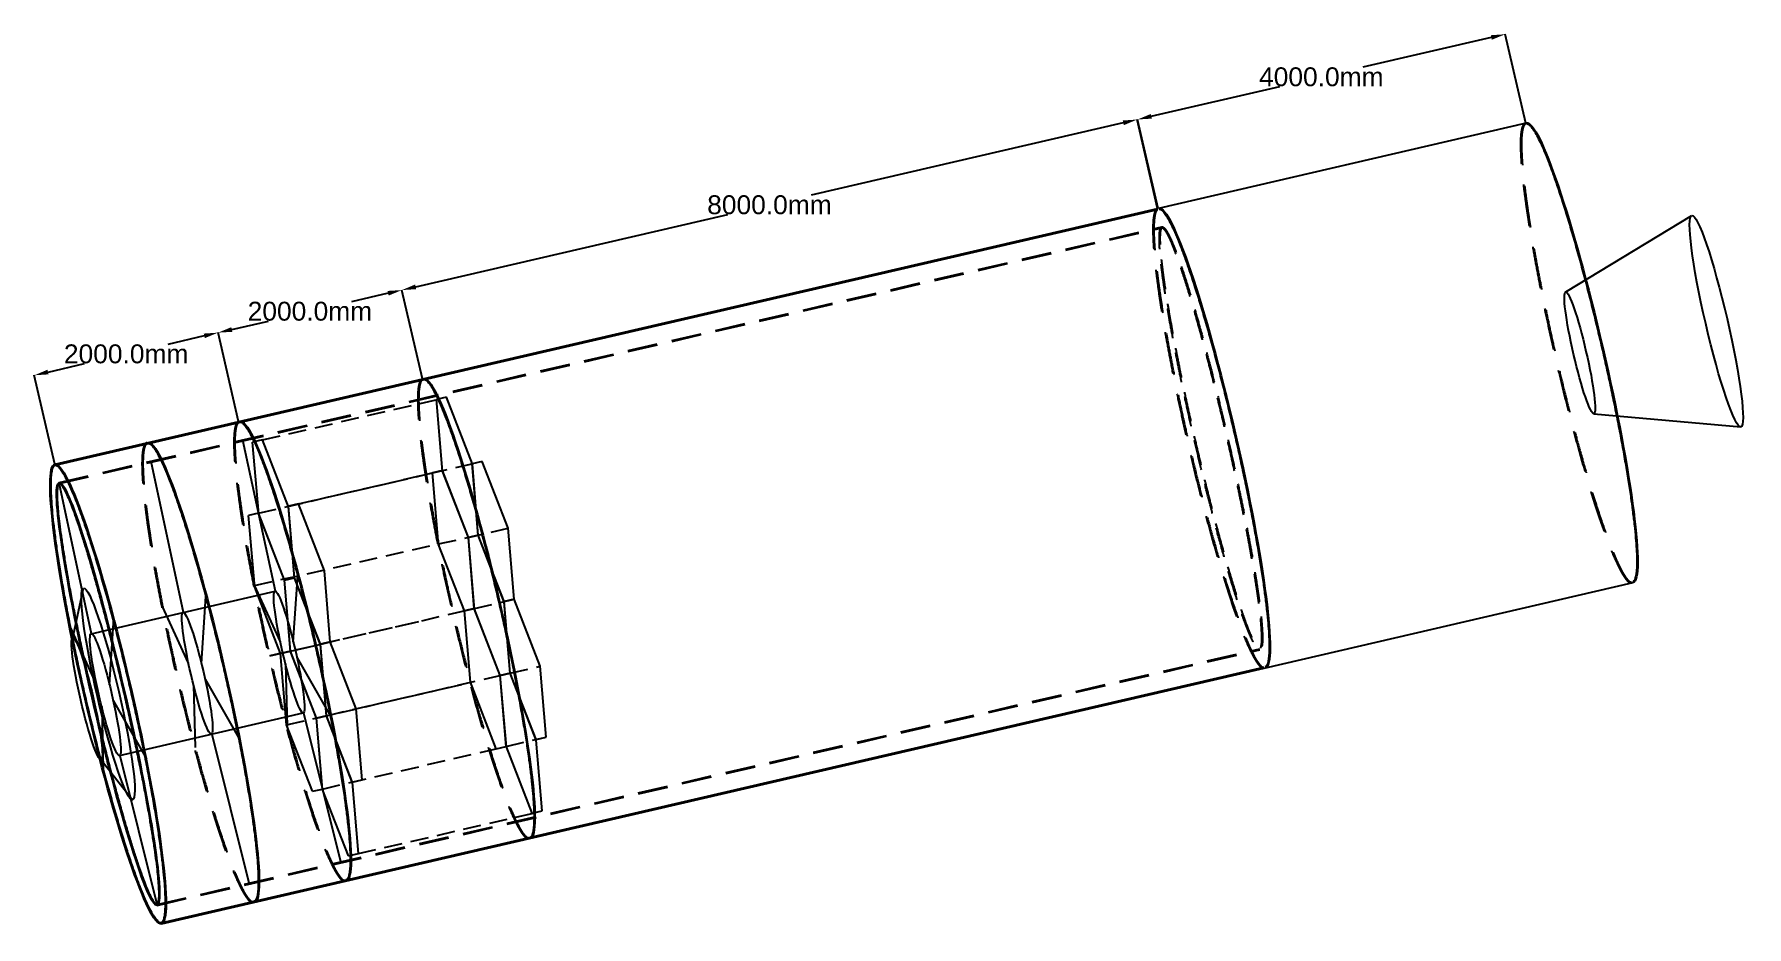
# Model space of a CAD drawing. Header units: inches. Extents: x -4186 to 68039, y -33263 to 5220.
# Drawn here: x 49886 to 68039, y -13029 to -3571 of the extents above; entities that cross this region are included whole.
import ezdxf

# ---------------------------------------------------------------- set-up
doc = ezdxf.new("R2010")
doc.units = ezdxf.units.IN
doc.header["$MEASUREMENT"] = 0
doc.linetypes.add('DASH2', pattern=[19.05, 12.7, -6.35])
for name, color, linetype in [('Compartment', 2, 'Continuous'), ('Skin', 3, 'Continuous'), ('SupportSystems', 5, 'Continuous'), ('Water', 4, 'Continuous')]:
    doc.layers.add(name, color=color, linetype=linetype)
doc.styles.add('Arial', font='Arial.ttf')
doc.dimstyles.new('BigDim', dxfattribs={"dimtxt": 10, "dimasz": 150, "dimexe": 0.18, "dimexo": 0.0625, "dimgap": 0.09, "dimtad": 0, "dimtih": 1, "dimtoh": 1, "dimdec": 1, "dimzin": 0, "dimdsep": 46, "dimtxsty": 'Arial', "dimcen": 0.09, "dimclrd": 4, "dimclre": 4, "dimadec": 0, "dimazin": 0, "dimtfac": 1, "dimtofl": 0, "dimtmove": 0, "dimatfit": 3, "dimfxl": 1, "dimtolj": 1, "dimtzin": 0, "dimarcsym": 0})

msp = doc.modelspace()

# ---------------------------------------------------------------- blocks, each defined once
blk = doc.blocks.new('*D22')
at = {"color": 4, "lineweight": -2}
for p, q in [((51688, -6767), (51301, -6857)), ((52052, -7675), (51834, -6733)), ((50032, -7151), (50419, -7061)), ((50104, -8127), (49886, -7185))]:
    blk.add_line(p, q, dxfattribs=at)
at = {"color": 4}
for points in [[(51694, -6791), (51682, -6743), (51834, -6733)], [(50026, -7126), (50038, -7175), (49886, -7185)]]:
    blk.add_solid(points, dxfattribs=at)
at = {"layer": 'Defpoints', "color": 0}
for p in [(51834, -6733), (52052, -7675), (50104, -8127)]:
    blk.add_point(p, dxfattribs=at)
at = {"color": 0, "insert": (50860, -6959), "char_height": 200, "attachment_point": 5, "style": 'Arial'}
blk.add_mtext('\\A1;2000.0mm', dxfattribs=at)
blk = doc.blocks.new('*D23')
at = {"color": 4, "lineweight": -2}
for p, q in [((53636, -6316), (53249, -6405)), ((54001, -7223), (53783, -6282)), ((51980, -6699), (52368, -6610)), ((52052, -7675), (51834, -6733))]:
    blk.add_line(p, q, dxfattribs=at)
at = {"color": 4}
for points in [[(53642, -6340), (53631, -6291), (53783, -6282)], [(51975, -6675), (51986, -6724), (51834, -6733)]]:
    blk.add_solid(points, dxfattribs=at)
at = {"layer": 'Defpoints', "color": 0}
for p in [(53783, -6282), (54001, -7223), (52052, -7675)]:
    blk.add_point(p, dxfattribs=at)
at = {"color": 0, "insert": (52808, -6507), "char_height": 200, "attachment_point": 5, "style": 'Arial'}
blk.add_mtext('\\A1;2000.0mm', dxfattribs=at)
blk = doc.blocks.new('*D24')
at = {"color": 4, "lineweight": -2}
for p, q in [((61430, -4509), (58121, -5276)), ((61794, -5417), (61576, -4475)), ((53929, -6248), (57238, -5481)), ((54001, -7223), (53783, -6282))]:
    blk.add_line(p, q, dxfattribs=at)
at = {"color": 4}
for points in [[(61436, -4534), (61424, -4485), (61576, -4475)], [(53923, -6223), (53934, -6272), (53783, -6282)]]:
    blk.add_solid(points, dxfattribs=at)
at = {"layer": 'Defpoints', "color": 0}
for p in [(61576, -4475), (61794, -5417), (54001, -7223)]:
    blk.add_point(p, dxfattribs=at)
at = {"color": 0, "insert": (57679, -5379), "char_height": 200, "attachment_point": 5, "style": 'Arial'}
blk.add_mtext('\\A1;8000.0mm', dxfattribs=at)
blk = doc.blocks.new('*D25')
at = {"color": 4, "lineweight": -2}
for p, q in [((65331, -3605), (63970, -3921)), ((65696, -4513), (65477, -3571)), ((61727, -4440), (63088, -4125)), ((61799, -5416), (61581, -4474))]:
    blk.add_line(p, q, dxfattribs=at)
at = {"color": 4}
for points in [[(65337, -3629), (65326, -3581), (65478, -3571)], [(61721, -4416), (61733, -4465), (61581, -4474)]]:
    blk.add_solid(points, dxfattribs=at)
at = {"layer": 'Defpoints', "color": 0}
for p in [(65478, -3571), (65696, -4513), (61799, -5416)]:
    blk.add_point(p, dxfattribs=at)
at = {"color": 0, "insert": (63529, -4023), "char_height": 200, "attachment_point": 5, "style": 'Arial'}
blk.add_mtext('\\A1;4000.0mm', dxfattribs=at)

# ---------------------------------------------------------------- dimensions: what is measured, and where the dimension line sits
for base, p1, p2, override, picture, middle in [((65477.5, -3571.09), (61799.05, -5416.15), (65695.81, -4513.04), {"dimtxt": 200, "dimpost": '<>mm'}, '*D25', (63529.12, -4022.65)), ((61576.01, -4475.48), (54000.84, -7223.46), (61794.28, -5417.26), {"dimtxt": 200, "dimpost": '<>mm'}, '*D24', (57679.29, -5378.58)), ((53782.58, -6281.69), (52052.48, -7675.02), (54000.83, -7223.4), {"dimtxt": 200, "dimpost": '<>mm', "dimtxsty": 'Arial'}, '*D23', (52808.4, -6507.46))]:
    dim = msp.add_linear_dim(base=base, p1=p1, p2=p2, angle=193.048483, dimstyle='BigDim', override=override)
    dim.commit()
    dim.dimension.update_dxf_attribs({"geometry": picture, "text_midpoint": middle})
dim = msp.add_aligned_dim(p1=(50104.12, -8126.57), p2=(52052.47, -7674.95), distance=966.86, dimstyle='BigDim', override={"dimtxt": 200, "dimpost": '<>mm'})
dim.commit()
dim.dimension.update_dxf_attribs({"geometry": '*D22', "text_midpoint": (50859.97, -6958.87)})

# ---------------------------------------------------------------- hatches: boundary and pattern name
at = {"layer": 'Water', "linetype": 'DASH2', "ltscale": 5}
h = msp.add_hatch(dxfattribs=at)
h.set_pattern_fill('ANSI37', color=256, scale=500, angle=283.048483, style=0)
h.set_pattern_definition([(238.04848, (30260.4, 8193.19), (-53.03101, 33.07509), []), (148.04848, (30260.4, 8193.19), (33.07509, 53.03101), [])])
edge = h.paths.add_edge_path()
edge.add_line((50149.28, -8321.4), (61839.43, -5612.1))
edge = h.paths.add_edge_path()
edge.add_line((50106.38, -8136.31), (61796.53, -5427))
h = msp.add_hatch(dxfattribs=at)
h.set_pattern_fill('ANSI37', color=256, scale=500, angle=103.048483, style=0)
h.set_pattern_definition([(148.04848, (40591.25, -36382.52), (-33.07509, -53.03101), []), (238.04848, (40591.25, -36382.52), (53.03101, -33.07509), [])])
edge = h.paths.add_edge_path()
edge.add_line((51187.85, -12802.63), (62878, -10093.32))
edge = h.paths.add_edge_path()
edge.add_line((51230.74, -12987.72), (62920.9, -10278.42))

# ---------------------------------------------------------------- linework, layer by layer
at = {"layer": 'Compartment', "color": 46, "linetype": 'DASH2', "ltscale": 15}
for p, q in [((52305.92, -7869.85), (54254.28, -7418.3)), ((52685.49, -8548.71), (54633.85, -8097.16)), ((52263.66, -8646.47), (54212.02, -8194.92)), ((52221.42, -9413.34), (54909.31, -8806.25)), ((52602.32, -10107.74), (54972.51, -9558.42)), ((52384.25, -10158.28), (53998.33, -9784.2)), ((52983.24, -10792.39), (55247.98, -10267.52)), ((52561.41, -10890.15), (54509.77, -10438.6)), ((52940.99, -11569.01), (55311.18, -11019.69)), ((53321.91, -12253.66), (55270.26, -11802.11))]:
    msp.add_line(p, q, dxfattribs=at)
at = {"layer": 'Compartment'}
for p, q in [((54254.28, -7418.3), (54148.82, -7442.74)), ((52441.62, -9471.48), (52098.03, -7871.55)), ((52305.92, -7869.85), (52200.46, -7894.29)), ((51467.44, -9697.25), (51123.85, -8097.32)), ((50493.26, -9923.03), (50149.67, -8323.1)), ((52494.79, -10009.76), (52220.25, -9409.41)), ((52632.11, -10012.92), (52678.07, -9302.29)), ((51657.93, -10238.7), (51703.89, -9528.07)), ((50683.75, -10464.48), (50729.71, -9753.84)), ((51520.61, -10235.54), (51246.08, -9635.18)), ((50546.43, -10461.31), (50271.9, -9860.96)), ((52520.63, -10126.67), (52384.25, -10158.28)), ((52659.25, -10094.55), (52862.94, -10047.34)), ((52548.88, -10244.05), (52566.4, -10902.94)), ((52671.04, -10180.24), (53024.66, -10797.75)), ((51574.7, -10469.83), (51592.22, -11128.72)), ((51696.86, -10406.02), (52050.48, -11023.53)), ((50600.52, -10695.61), (50618.04, -11354.49)), ((50722.68, -10631.79), (51076.3, -11249.3)), ((52740.74, -10761.28), (53133.12, -12337.78)), ((51766.56, -10987.06), (52158.95, -12563.56)), ((50792.38, -11212.83), (51184.77, -12789.34)), ((55164.81, -11826.55), (55270.26, -11802.11)), ((53216.45, -12278.1), (53321.91, -12253.66))]:
    msp.add_line(p, q, dxfattribs=at)
at = {"layer": 'Compartment', "color": 46}
for p, q in [((54213.36, -8200.72), (54148.82, -7442.74)), ((54529.74, -8127.39), (54254.28, -7418.3)), ((52265, -8652.27), (52200.46, -7894.29)), ((52581.38, -8578.94), (52305.92, -7869.85)), ((54633.85, -8097.16), (54528.39, -8121.6)), ((54592.94, -8879.57), (54528.39, -8121.6)), ((54592.94, -8879.57), (54529.74, -8127.39)), ((54909.31, -8806.25), (54633.85, -8097.16)), ((54212.02, -8194.92), (54106.56, -8219.36)), ((54171.11, -8977.33), (54106.56, -8219.36)), ((54487.48, -8904.01), (54212.02, -8194.92)), ((54487.48, -8904.01), (54213.36, -8200.72)), ((52263.66, -8646.47), (52158.2, -8670.91)), ((52222.75, -9428.88), (52158.2, -8670.91)), ((52539.12, -9355.56), (52263.66, -8646.47)), ((52539.12, -9355.56), (52265, -8652.27)), ((52685.49, -8548.71), (52580.03, -8573.15)), ((52644.58, -9331.12), (52580.03, -8573.15)), ((52644.58, -9331.12), (52581.38, -8578.94)), ((52960.95, -9257.8), (52685.49, -8548.71)), ((54592.94, -8879.57), (54487.48, -8904.01)), ((54487.48, -8904.01), (54592.94, -8879.57)), ((54867.06, -9582.86), (54592.94, -8879.57)), ((54868.4, -9588.66), (54592.94, -8879.57)), ((54972.51, -9558.42), (54909.31, -8806.25)), ((54445.22, -9680.63), (54171.11, -8977.33)), ((54552.03, -9661.98), (54487.48, -8904.01)), ((54550.68, -9656.19), (54487.48, -8904.01)), ((53024.16, -10009.98), (52960.95, -9257.8)), ((52496.87, -10132.18), (52222.75, -9428.88)), ((52644.58, -9331.12), (52539.12, -9355.56)), ((52539.12, -9355.56), (52644.58, -9331.12)), ((52603.67, -10113.54), (52539.12, -9355.56)), ((52602.32, -10107.74), (52539.12, -9355.56)), ((52920.04, -10040.21), (52644.58, -9331.12)), ((52918.7, -10034.42), (52644.58, -9331.12)), ((54972.51, -9558.42), (54867.06, -9582.86)), ((54867.06, -9582.86), (54972.51, -9558.42)), ((54931.6, -10340.84), (54867.06, -9582.86)), ((54931.6, -10340.84), (54868.4, -9588.66)), ((55247.98, -10267.52), (54972.51, -9558.42)), ((54550.68, -9656.19), (54445.22, -9680.63)), ((54445.22, -9680.63), (54550.68, -9656.19)), ((54509.77, -10438.6), (54445.22, -9680.63)), ((54826.14, -10365.28), (54550.68, -9656.19)), ((54826.14, -10365.28), (54552.03, -9661.98)), ((52602.32, -10107.74), (52496.87, -10132.18)), ((52496.87, -10132.18), (52602.32, -10107.74)), ((52561.41, -10890.15), (52496.87, -10132.18)), ((52877.78, -10816.83), (52602.32, -10107.74)), ((52877.78, -10816.83), (52603.67, -10113.54)), ((53024.16, -10009.98), (52918.7, -10034.42)), ((52918.7, -10034.42), (53024.16, -10009.98)), ((52983.24, -10792.39), (52918.7, -10034.42)), ((52983.24, -10792.39), (52920.04, -10040.21)), ((53299.62, -10719.07), (53024.16, -10009.98)), ((54826.14, -10365.28), (54931.6, -10340.84)), ((54931.6, -10340.84), (54826.14, -10365.28)), ((55205.72, -11044.13), (54931.6, -10340.84)), ((55207.06, -11049.93), (54931.6, -10340.84)), ((55311.18, -11019.69), (55247.98, -10267.52)), ((54783.89, -11141.9), (54509.77, -10438.6)), ((54890.69, -11123.25), (54826.14, -10365.28)), ((54889.35, -11117.46), (54826.14, -10365.28)), ((52835.53, -11593.45), (52561.41, -10890.15)), ((52877.78, -10816.83), (52983.24, -10792.39)), ((52983.24, -10792.39), (52877.78, -10816.83)), ((52940.99, -11569.01), (52877.78, -10816.83)), ((52942.33, -11574.8), (52877.78, -10816.83)), ((53257.36, -11495.68), (52983.24, -10792.39)), ((53258.7, -11501.48), (52983.24, -10792.39)), ((53362.82, -11471.24), (53299.62, -10719.07)), ((55205.72, -11044.13), (55311.18, -11019.69)), ((55270.26, -11802.11), (55207.06, -11049.93)), ((54783.89, -11141.9), (54889.35, -11117.46)), ((55164.81, -11826.55), (54890.69, -11123.25)), ((52835.53, -11593.45), (52940.99, -11569.01)), ((53216.45, -12278.1), (52942.33, -11574.8)), ((53257.36, -11495.68), (53362.82, -11471.24)), ((53321.91, -12253.66), (53258.7, -11501.48))]:
    msp.add_line(p, q, dxfattribs=at)
at = {"layer": 'Skin'}
for p, q in [((61807.84, -5414.12), (65704.56, -4511.02)), ((50104.12, -8126.57), (61794.28, -5417.26)), ((50106.38, -8136.31), (61796.53, -5427)), ((62923.15, -10288.16), (66833.44, -9381.91)), ((50294.82, -9968.11), (50408.92, -9441.71)), ((50489.66, -9922.95), (52438.02, -9471.4)), ((51230.74, -12987.72), (62920.9, -10278.42)), ((51233, -12997.46), (62923.15, -10288.16)), ((50789.02, -11214.63), (52737.38, -10763.07)), ((50594.18, -11259.78), (50928.2, -11682.32))]:
    msp.add_line(p, q, dxfattribs=at)
at = {"layer": 'Skin', "linetype": 'DASH2', "ltscale": 25}
for p, q in [((50149.28, -8321.4), (61839.43, -5612.1)), ((50151.54, -8331.14), (61841.69, -5621.84)), ((51185.59, -12792.89), (62875.74, -10083.58)), ((51187.85, -12802.63), (62878, -10093.32))]:
    msp.add_line(p, q, dxfattribs=at)
at = {"layer": 'Skin', "linetype": 'DASH2', "ltscale": 35}
for centre in [(66255.43, -6949.61), (62358.72, -7852.71), (54565.28, -9658.91), (52616.92, -10110.46), (51642.74, -10336.24)]:
    msp.add_ellipse(centre, major_axis=(-564.44, 2435.45), ratio=0.1, start_param=0, end_param=3.14159265, dxfattribs=at)
at = {"layer": 'Skin', "extrusion": (0, 0, -1)}
for centre in [(66269, -6946.46), (62372.28, -7849.57), (54578.84, -9655.77), (52630.49, -10107.32), (51656.31, -10333.1)]:
    msp.add_ellipse(centre, major_axis=(-564.44, 2435.45), ratio=0.1, start_param=0, end_param=3.14159265, dxfattribs=at)
at = {"layer": 'Skin', "linetype": 'DASH2', "ltscale": 25}
msp.add_ellipse((62358.72, -7852.71), major_axis=(-519.28, 2240.61), ratio=0.07608696, dxfattribs=at)
at = {"layer": 'Skin'}
for centre, major_axis, ratio in [((50668.56, -10562.01), (-564.44, 2435.45), 0.1), ((50668.56, -10562.01), (-519.28, 2240.61), 0.07608696), ((50668.56, -10562.01), (-259.64, 1120.31), 0.10097911), ((50444.5, -10613.94), (-149.68, 645.84), 0.10176594), ((50639.34, -10568.79), (-149.68, 645.84), 0.10176594)]:
    msp.add_ellipse(centre, major_axis=major_axis, ratio=ratio, dxfattribs=at)
at = {"layer": 'Skin', "ltscale": 25}
for centre in [(52587.7, -10117.24), (51613.52, -10343.01)]:
    msp.add_ellipse(centre, major_axis=(-149.68, 645.84), ratio=0.10176594, dxfattribs=at)
at = {"layer": 'Skin', "linetype": 'DASH2', "ltscale": 35, "start_tangent": (-0.97417936, -0.22577548), "end_tangent": (0.97417936, 0.22577548)}
for points in [[(65693.25, -4523.9), (65680.03, -4534.19), (65666.87, -4563.8), (65657.11, -4613.04), (65651.73, -4680.74), (65650.95, -4766.03), (65654.83, -4868.11), (65663.34, -4986.12), (65676.44, -5119.14), (65694.02, -5266.12), (65715.95, -5425.93), (65742.06, -5597.36), (65772.15, -5779.07), (65806, -5969.7), (65843.34, -6167.77), (65883.9, -6371.79), (65927.35, -6580.2), (65973.38, -6791.4), (66021.63, -7003.79), (66071.73, -7215.76), (66123.3, -7425.68), (66175.95, -7631.95), (66229.28, -7833.01), (66282.87, -8027.32), (66336.33, -8213.4), (66389.24, -8389.83), (66441.2, -8555.26), (66491.81, -8708.43), (66540.68, -8848.16), (66587.43, -8973.37), (66631.69, -9083.1), (66673.11, -9176.48), (66711.33, -9252.73), (66745.94, -9311.16), (66776.37, -9351.09), (66801.21, -9371.89), (66817.61, -9375.31)], [(61796.53, -5427), (61783.31, -5437.29), (61770.15, -5466.9), (61760.39, -5516.15), (61755.01, -5583.84), (61754.23, -5669.13), (61758.11, -5771.21), (61766.63, -5889.22), (61779.72, -6022.24), (61797.3, -6169.22), (61819.23, -6329.04), (61845.34, -6500.46), (61875.44, -6682.17), (61909.28, -6872.8), (61946.63, -7070.87), (61987.18, -7274.89), (62030.64, -7483.3), (62076.66, -7694.5), (62124.91, -7906.9), (62175.01, -8118.86), (62226.58, -8328.78), (62279.23, -8535.05), (62332.56, -8736.11), (62386.16, -8930.42), (62439.61, -9116.5), (62492.52, -9292.93), (62544.48, -9458.36), (62595.09, -9611.53), (62643.96, -9751.26), (62690.71, -9876.47), (62734.97, -9986.2), (62776.4, -10079.58), (62814.61, -10155.83), (62849.22, -10214.26), (62879.65, -10254.19), (62904.5, -10274.99), (62920.9, -10278.42)], [(54003.1, -7233.21), (53989.88, -7243.5), (53976.71, -7273.11), (53966.96, -7322.35), (53961.58, -7390.05), (53960.8, -7475.34), (53964.67, -7577.41), (53973.19, -7695.43), (53986.29, -7828.44), (54003.87, -7975.43), (54025.8, -8135.24), (54051.91, -8306.66), (54082, -8488.38), (54115.85, -8679), (54153.19, -8877.08), (54193.75, -9081.1), (54237.2, -9289.5), (54283.23, -9500.71), (54331.48, -9713.1), (54381.58, -9925.06), (54433.15, -10134.98), (54485.8, -10341.26), (54539.13, -10542.31), (54592.72, -10736.62), (54646.18, -10922.7), (54699.09, -11099.13), (54751.05, -11264.56), (54801.66, -11417.73), (54850.52, -11557.46), (54897.27, -11682.68), (54941.54, -11792.41), (54982.96, -11885.78), (55021.18, -11962.03), (55055.79, -12020.46), (55086.21, -12060.39), (55111.06, -12081.19), (55127.46, -12084.62)], [(52054.74, -7684.76), (52041.52, -7695.05), (52028.35, -7724.66), (52018.6, -7773.9), (52013.22, -7841.6), (52012.44, -7926.89), (52016.32, -8028.96), (52024.83, -8146.98), (52037.93, -8279.99), (52055.51, -8426.98), (52077.44, -8586.79), (52103.55, -8758.21), (52133.64, -8939.93), (52167.49, -9130.55), (52204.83, -9328.63), (52245.39, -9532.65), (52288.84, -9741.05), (52334.87, -9952.26), (52383.12, -10164.65), (52433.22, -10376.61), (52484.79, -10586.53), (52537.44, -10792.81), (52590.77, -10993.87), (52644.36, -11188.18), (52697.82, -11374.25), (52750.73, -11550.68), (52802.69, -11716.11), (52853.3, -11869.28), (52902.17, -12009.01), (52948.92, -12134.23), (52993.18, -12243.96), (53034.6, -12337.33), (53072.82, -12413.58), (53107.43, -12472.01), (53137.85, -12511.94), (53162.7, -12532.75), (53179.1, -12536.17)], [(51080.56, -7910.53), (51067.34, -7920.82), (51054.18, -7950.43), (51044.42, -7999.68), (51039.04, -8067.37), (51038.26, -8152.66), (51042.14, -8254.74), (51050.65, -8372.75), (51063.75, -8505.77), (51081.33, -8652.75), (51103.26, -8812.57), (51129.37, -8983.99), (51159.46, -9165.7), (51193.31, -9356.33), (51230.65, -9554.4), (51271.21, -9758.42), (51314.66, -9966.83), (51360.69, -10178.03), (51408.94, -10390.43), (51459.04, -10602.39), (51510.61, -10812.31), (51563.26, -11018.58), (51616.59, -11219.64), (51670.18, -11413.95), (51723.64, -11600.03), (51776.55, -11776.46), (51828.51, -11941.89), (51879.12, -12095.06), (51927.99, -12234.79), (51974.74, -12360), (52019, -12469.73), (52060.42, -12563.11), (52098.64, -12639.36), (52133.25, -12697.79), (52163.67, -12737.72), (52188.52, -12758.52), (52204.92, -12761.95)]]:
    msp.add_spline(points, degree=3, dxfattribs=at)
at = {"layer": 'Skin', "end_tangent": (-0.97417936, -0.22577548)}
for points, start_tangent in [([(65706.82, -4520.76), (65723.22, -4524.18), (65748.06, -4544.98), (65778.49, -4584.91), (65813.1, -4643.34), (65851.32, -4719.59), (65892.74, -4812.97), (65937, -4922.7), (65983.75, -5047.92), (66032.62, -5187.65), (66083.23, -5340.81), (66135.19, -5506.24), (66188.1, -5682.67), (66241.56, -5868.75), (66295.15, -6063.06), (66348.48, -6264.12), (66401.13, -6470.4), (66452.7, -6680.31), (66502.8, -6892.28), (66551.05, -7104.67), (66597.08, -7315.87), (66640.53, -7524.28), (66681.09, -7728.3), (66718.43, -7926.37), (66752.28, -8117), (66782.37, -8298.71), (66808.48, -8470.14), (66830.41, -8629.95), (66847.99, -8776.93), (66861.09, -8909.95), (66869.6, -9027.96), (66873.48, -9130.04), (66872.7, -9215.33), (66867.32, -9283.03), (66857.56, -9332.27), (66844.4, -9361.88), (66831.18, -9372.17)], (0.97417936, 0.22577548)), ([(61810.1, -5423.86), (61826.5, -5427.28), (61851.35, -5448.09), (61881.77, -5488.02), (61916.38, -5546.45), (61954.6, -5622.7), (61996.02, -5716.07), (62040.28, -5825.8), (62087.04, -5951.02), (62135.9, -6090.75), (62186.51, -6243.92), (62238.47, -6409.35), (62291.38, -6585.77), (62344.84, -6771.85), (62398.43, -6966.16), (62451.76, -7167.22), (62504.41, -7373.5), (62555.98, -7583.42), (62606.08, -7795.38), (62654.33, -8007.77), (62700.36, -8218.98), (62743.81, -8427.38), (62784.37, -8631.4), (62821.71, -8829.48), (62855.56, -9020.1), (62885.65, -9201.82), (62911.76, -9373.24), (62933.69, -9533.05), (62951.27, -9680.03), (62964.37, -9813.05), (62972.89, -9931.07), (62976.76, -10033.14), (62975.98, -10118.43), (62970.6, -10186.13), (62960.85, -10235.37), (62947.68, -10264.98), (62934.46, -10275.27)], (0.97417936, 0.22577548)), ([(54016.66, -7230.06), (54033.06, -7233.49), (54057.91, -7254.29), (54088.33, -7294.22), (54122.95, -7352.65), (54161.16, -7428.9), (54202.58, -7522.27), (54246.85, -7632), (54293.6, -7757.22), (54342.47, -7896.95), (54393.08, -8050.12), (54445.04, -8215.55), (54497.95, -8391.98), (54551.4, -8578.06), (54605, -8772.37), (54658.33, -8973.43), (54710.97, -9179.7), (54762.55, -9389.62), (54812.65, -9601.58), (54860.9, -9813.98), (54906.92, -10025.18), (54950.38, -10233.58), (54990.93, -10437.6), (55028.28, -10635.68), (55062.12, -10826.3), (55092.22, -11008.02), (55118.33, -11179.44), (55140.26, -11339.26), (55157.84, -11486.24), (55170.93, -11619.25), (55179.45, -11737.27), (55183.33, -11839.35), (55182.55, -11924.63), (55177.17, -11992.33), (55167.41, -12041.57), (55154.25, -12071.19), (55141.03, -12081.48)], (0.97417936, 0.22577548)), ([(52068.3, -7681.61), (52084.71, -7685.04), (52109.55, -7705.84), (52139.98, -7745.77), (52174.59, -7804.2), (52212.81, -7880.45), (52254.23, -7973.83), (52298.49, -8083.56), (52345.24, -8208.77), (52394.11, -8348.5), (52444.72, -8501.67), (52496.68, -8667.1), (52549.59, -8843.53), (52603.04, -9029.61), (52656.64, -9223.92), (52709.97, -9424.98), (52762.62, -9631.25), (52814.19, -9841.17), (52864.29, -10053.13), (52912.54, -10265.53), (52958.56, -10476.73), (53002.02, -10685.14), (53042.57, -10889.15), (53079.92, -11087.23), (53113.77, -11277.85), (53143.86, -11459.57), (53169.97, -11630.99), (53191.9, -11790.81), (53209.48, -11937.79), (53222.58, -12070.81), (53231.09, -12188.82), (53234.97, -12290.9), (53234.19, -12376.18), (53228.81, -12443.88), (53219.05, -12493.13), (53205.89, -12522.74), (53192.67, -12533.03)], (0.97417936, 0.22577548)), ([(51094.13, -7907.39), (51110.53, -7910.81), (51135.37, -7931.62), (51165.8, -7971.55), (51200.41, -8029.98), (51238.63, -8106.23), (51280.05, -8199.6), (51324.31, -8309.33), (51371.06, -8434.55), (51419.93, -8574.28), (51470.54, -8727.45), (51522.5, -8892.88), (51575.41, -9069.31), (51628.86, -9255.38), (51682.46, -9449.69), (51735.79, -9650.75), (51788.44, -9857.03), (51840.01, -10066.95), (51890.11, -10278.91), (51938.36, -10491.3), (51984.38, -10702.51), (52027.84, -10910.91), (52068.4, -11114.93), (52105.74, -11313.01), (52139.59, -11503.63), (52169.68, -11685.35), (52195.79, -11856.77), (52217.72, -12016.58), (52235.3, -12163.56), (52248.4, -12296.58), (52256.91, -12414.6), (52260.79, -12516.67), (52260.01, -12601.96), (52254.63, -12669.66), (52244.87, -12718.9), (52231.71, -12748.51), (52218.49, -12758.8)], (0.97417936, 0.22577548)), ([(50106.38, -8136.31), (50092.96, -8146.87), (50079.67, -8177.33), (50069.92, -8227.95), (50064.69, -8297.5), (50064.2, -8385.09), (50068.5, -8489.88), (50077.56, -8610.99), (50091.33, -8747.43), (50109.69, -8898.1), (50132.51, -9061.81), (50159.6, -9237.28), (50190.75, -9423.11), (50225.71, -9617.86), (50264.23, -9819.99), (50305.98, -10027.92), (50350.64, -10240.01), (50397.88, -10454.62), (50447.3, -10670.04), (50498.53, -10884.61), (50551.17, -11096.63), (50604.8, -11304.44), (50659.01, -11506.42), (50713.36, -11700.98), (50767.43, -11886.59), (50820.8, -12061.81), (50873.04, -12225.24), (50923.75, -12375.61), (50972.52, -12511.73), (51018.96, -12632.52), (51062.69, -12737.01), (51103.35, -12824.33), (51140.53, -12893.72), (51173.79, -12944.47), (51202.25, -12975.86), (51223.56, -12987.75), (51237.21, -12984.59), (51251.12, -12964.53), (51262.87, -12923.82), (51270.4, -12863.62), (51273.28, -12784.94), (51271.38, -12688.64), (51264.69, -12575.57), (51253.26, -12446.67), (51237.18, -12302.97), (51216.57, -12145.62), (51191.6, -11975.87), (51162.45, -11795.04), (51129.36, -11604.56), (51092.58, -11405.93), (51052.41, -11200.7), (51009.16, -10990.48), (50963.16, -10776.92), (50914.79, -10561.7), (50864.41, -10346.49), (50812.42, -10132.99), (50759.24, -9922.87), (50705.27, -9717.77), (50650.94, -9519.31), (50596.67, -9329.03), (50542.9, -9148.44), (50490.04, -8978.95), (50438.51, -8821.89), (50388.73, -8678.5), (50341.07, -8549.92), (50295.94, -8437.17), (50253.7, -8341.17), (50214.73, -8262.72), (50179.44, -8202.56), (50148.42, -8161.4), (50123.08, -8139.89), (50106.38, -8136.31)], (-0.97417936, -0.22577548)), ([(50151.54, -8331.14), (50145.11, -8338.29), (50137.22, -8365.1), (50132.73, -8410.72), (50132.38, -8473.77), (50136.27, -8553.42), (50144.4, -8648.92), (50156.71, -8759.47), (50173.11, -8884.16), (50193.47, -9022), (50217.62, -9171.91), (50245.38, -9332.7), (50276.53, -9503.11), (50310.82, -9681.8), (50348, -9867.38), (50387.76, -10058.37), (50429.79, -10253.3), (50473.77, -10450.63), (50519.35, -10648.81), (50566.17, -10846.29), (50613.87, -11041.54), (50662.07, -11233), (50710.4, -11419.19), (50758.47, -11598.65), (50805.92, -11769.97), (50852.36, -11931.81), (50897.43, -12082.88), (50940.78, -12222.02), (50982.06, -12348.11), (51020.95, -12460.17), (51057.12, -12557.28), (51090.29, -12638.66), (51120.13, -12703.6), (51146.28, -12751.42), (51168.06, -12781.36), (51182.75, -12792.63), (51188.03, -12791.4), (51196.26, -12774.82), (51202.65, -12738.36), (51205.1, -12683.91), (51203.33, -12612.46), (51197.32, -12524.79), (51187.09, -12421.66), (51172.72, -12303.93), (51154.32, -12172.53), (51132.05, -12028.51), (51106.07, -11873.01), (51076.58, -11707.24), (51043.83, -11532.52), (51008.06, -11350.21), (50969.55, -11161.74), (50928.62, -10968.59), (50885.57, -10772.27), (50840.74, -10574.32), (50794.5, -10376.29), (50747.19, -10179.74), (50699.19, -9986.19), (50650.88, -9797.18), (50602.63, -9614.17), (50554.83, -9438.61), (50507.84, -9271.87), (50462.04, -9115.26), (50417.79, -8970.01), (50375.43, -8837.27), (50335.3, -8718.08), (50297.73, -8613.39), (50263.03, -8524.04), (50231.48, -8450.8), (50203.43, -8394.33), (50179.33, -8355.34), (50160.45, -8334.73), (50151.54, -8331.14)], (-0.97417936, -0.22577548))]:
    msp.add_spline(points, degree=3, dxfattribs=dict(at, start_tangent=start_tangent))
at = {"layer": 'Skin', "linetype": 'DASH2', "ltscale": 25, "start_tangent": (-0.97417936, -0.22577548), "end_tangent": (-0.97417936, -0.22577548)}
msp.add_spline([(61841.69, -5621.84), (61835.26, -5628.98), (61827.38, -5655.79), (61822.88, -5701.41), (61822.53, -5764.46), (61826.42, -5844.12), (61834.55, -5939.62), (61846.87, -6050.16), (61863.26, -6174.85), (61883.62, -6312.7), (61907.77, -6462.6), (61935.53, -6623.4), (61966.68, -6793.81), (62000.98, -6972.5), (62038.15, -7158.07), (62077.91, -7349.07), (62119.94, -7543.99), (62163.92, -7741.32), (62209.5, -7939.5), (62256.32, -8136.99), (62304.02, -8332.23), (62352.23, -8523.7), (62400.55, -8709.89), (62448.63, -8889.35), (62496.07, -9060.67), (62542.51, -9222.5), (62587.58, -9373.58), (62630.93, -9512.71), (62672.21, -9638.81), (62711.1, -9750.86), (62747.28, -9847.98), (62780.44, -9929.36), (62810.28, -9994.29), (62836.44, -10042.12), (62858.21, -10072.05), (62872.9, -10083.32), (62878.18, -10082.1), (62886.41, -10065.52), (62892.8, -10029.06), (62895.25, -9974.6), (62893.49, -9903.16), (62887.47, -9815.49), (62877.24, -9712.36), (62862.87, -9594.62), (62844.47, -9463.22), (62822.2, -9319.2), (62796.22, -9163.7), (62766.73, -8997.94), (62733.98, -8823.22), (62698.21, -8640.9), (62659.7, -8452.44), (62618.77, -8259.28), (62575.72, -8062.97), (62530.9, -7865.02), (62484.65, -7666.99), (62437.34, -7470.43), (62389.35, -7276.89), (62341.03, -7087.87), (62292.78, -6904.87), (62244.98, -6729.31), (62197.99, -6562.57), (62152.19, -6405.96), (62107.94, -6260.71), (62065.58, -6127.96), (62025.46, -6008.77), (61987.89, -5904.08), (61953.18, -5814.74), (61921.64, -5741.49), (61893.58, -5685.03), (61869.48, -5646.03), (61850.61, -5625.43), (61841.69, -5621.84)], degree=3, dxfattribs=at)
at = {"layer": 'SupportSystems'}
for p, q in [((66119.32, -6300.63), (67457.06, -5490.64)), ((66418.68, -7592.3), (67976.34, -7731.25))]:
    msp.add_line(p, q, dxfattribs=at)
for centre, major_axis, ratio in [((67716.7, -6610.94), (-259.64, 1120.31), 0.10097911), ((66269, -6946.46), (-149.68, 645.84), 0.10176594)]:
    msp.add_ellipse(centre, major_axis=major_axis, ratio=ratio, dxfattribs=at)

msp.set_redraw_order([(e.dxf.handle, doc.entitydb.next_handle()) for e in msp.query("TEXT MTEXT ATTDEF DIMENSION ARC_DIMENSION")])  # texts and dimensions are drawn at this point

doc.saveas('drawing.dxf')
